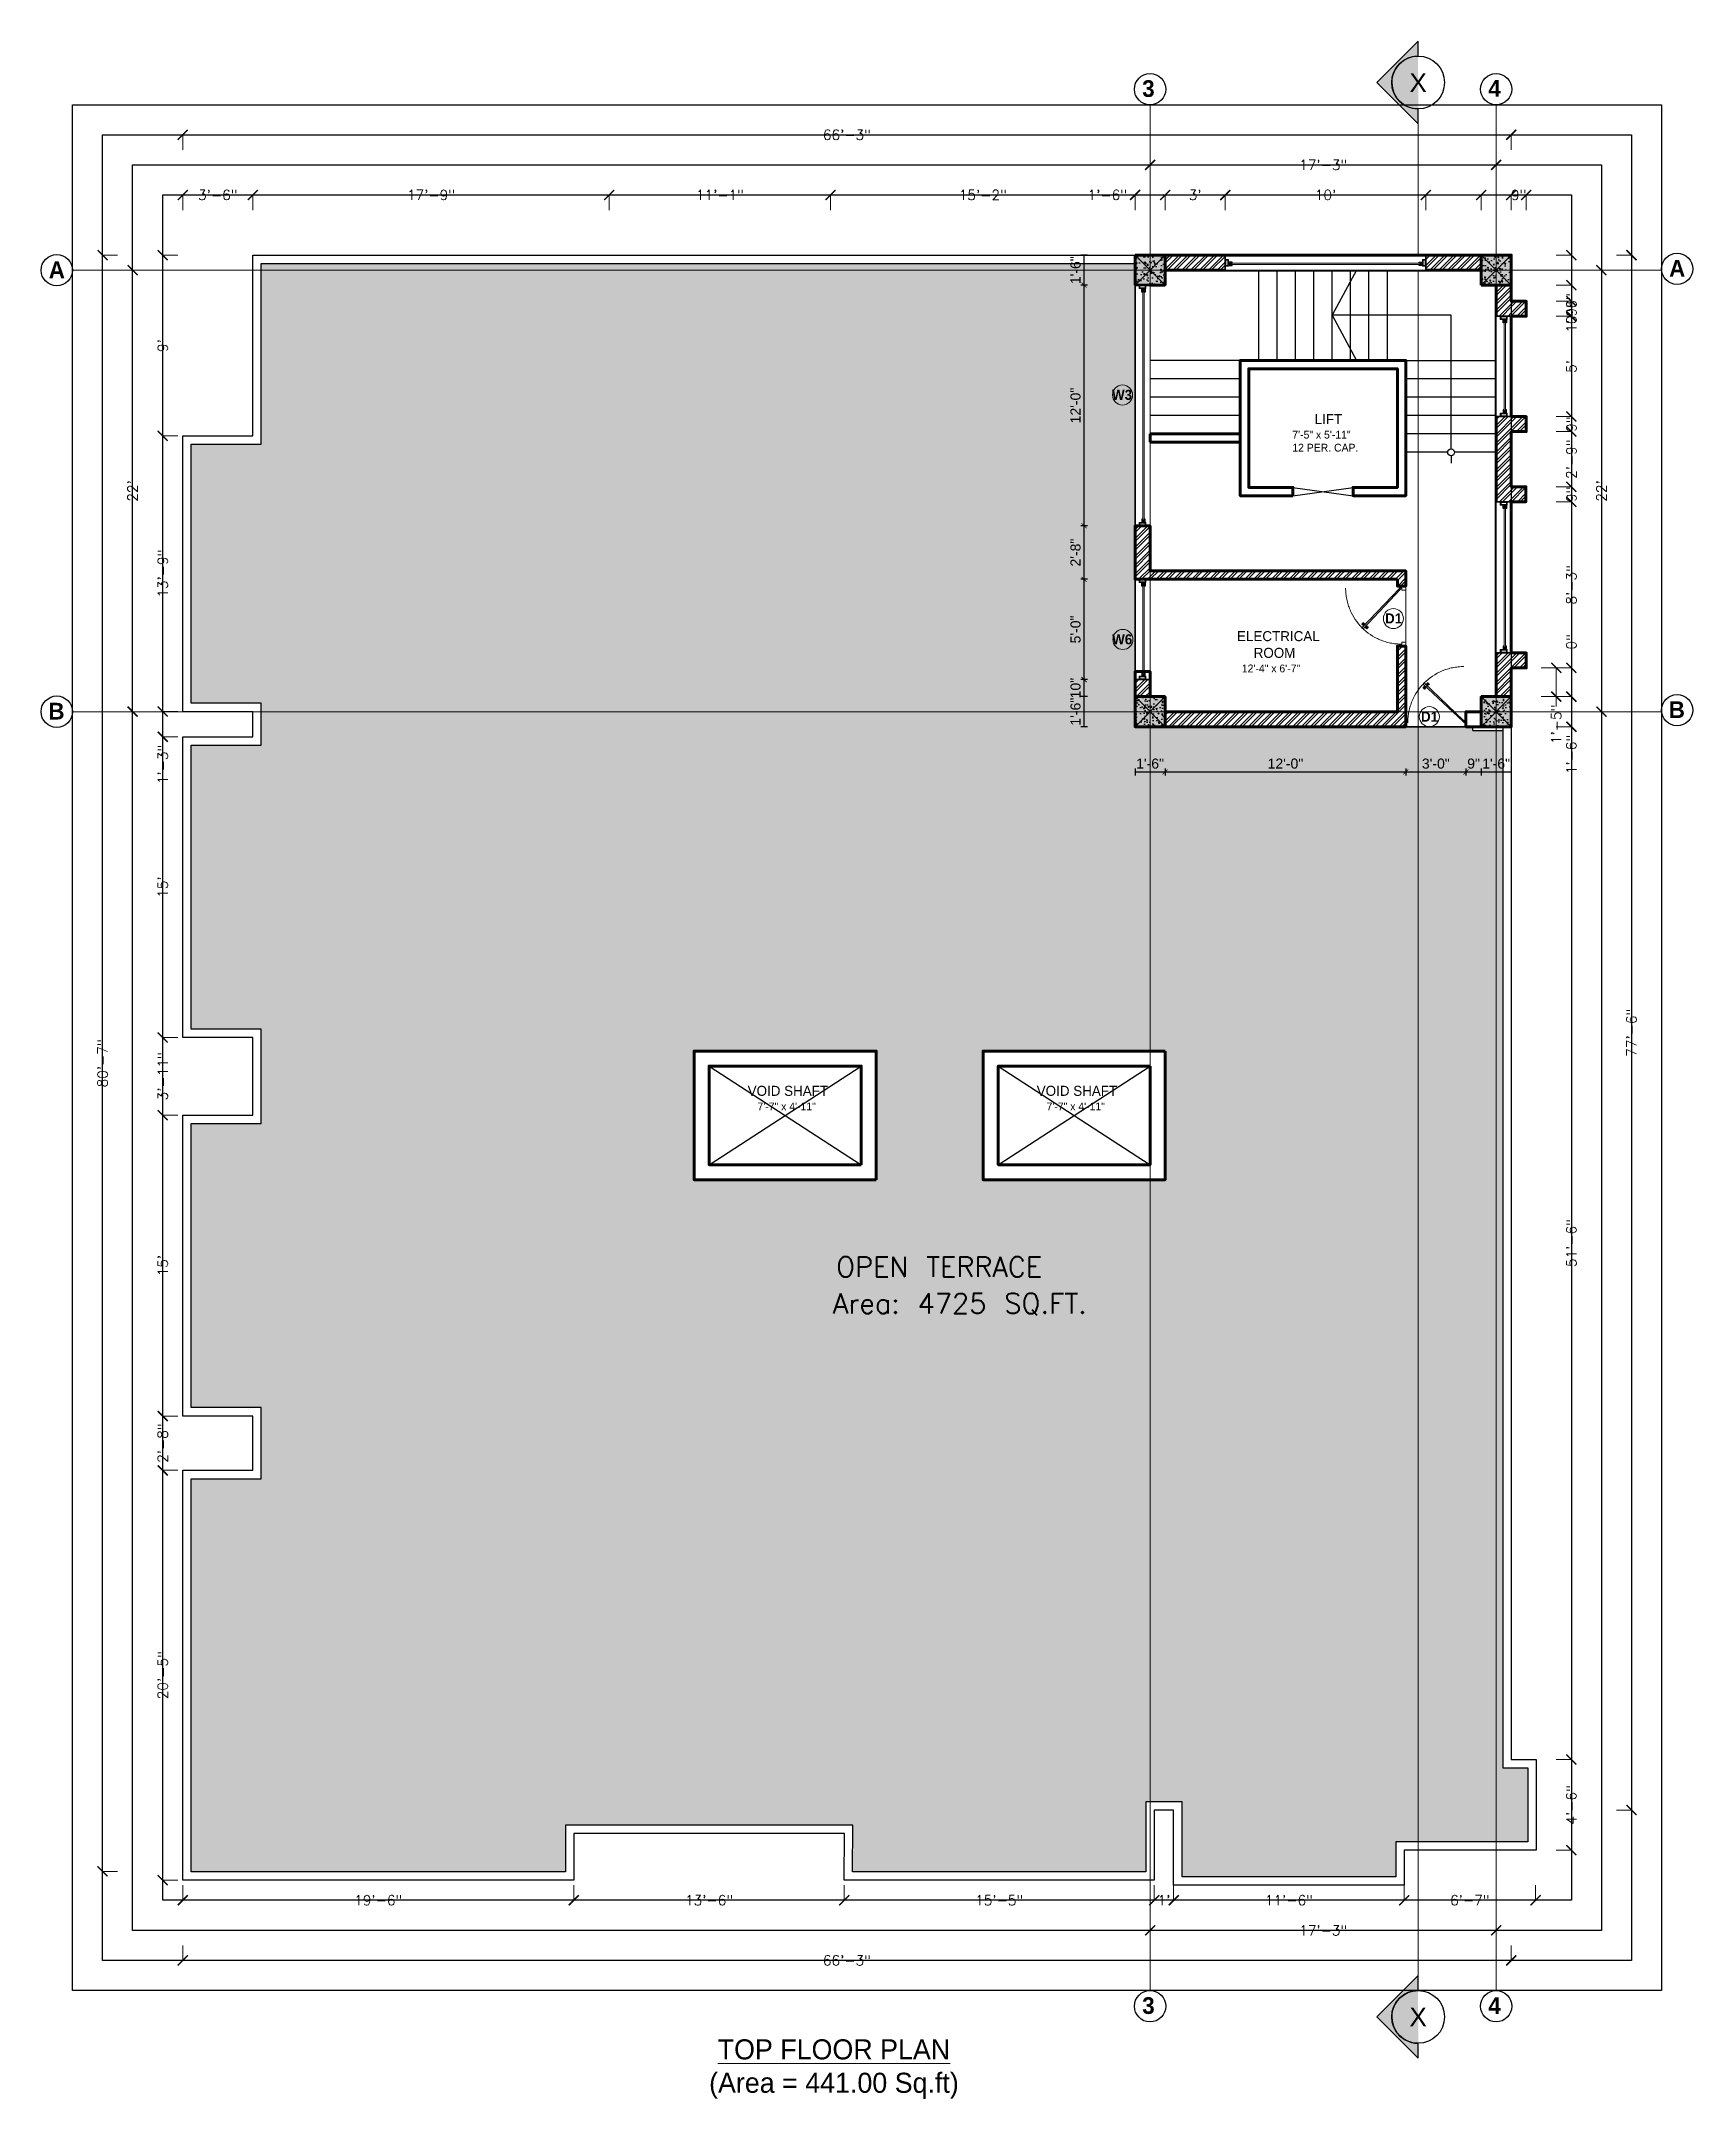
# Model space of a CAD drawing. Header units: feet. Extents: x 109753 to 150441, y 47761 to 75080.
# Drawn here: x 127404 to 128393, y 48806 to 50037 of the extents above; entities that cross this region are included whole.
import ezdxf

# ---------------------------------------------------------------- set-up
doc = ezdxf.new("R2010")
doc.units = ezdxf.units.FT
doc.header["$LTSCALE"] = 50
doc.header["$MEASUREMENT"] = 0
doc.header["$PDMODE"] = 3
doc.header["$PDSIZE"] = -10
for name, pattern in [('( Hidden )', [0.375, 0.25, -0.125]), ('ACAD_ISO04W100', [30, 24, -3, 0, -3]), ('CENTER', [2, 1.25, -0.25, 0.25, -0.25]), ('DASHED', [0.75, 0.5, -0.25])]:
    doc.linetypes.add(name, pattern=pattern)
doc.layers.add('A-ANNO-MASK', color=7, linetype='Continuous', lineweight=13, true_color=0xffffff)
for name, color, linetype, lineweight in [('CENTRELINE', 146, 'CENTER', 18), ('COLUMN', 16, 'Continuous', 40), ('DIMENSION', 5, 'Continuous', 15), ('DOORS', 7, 'Continuous', 15), ('STAIRCASE', 210, 'Continuous', 25), ('TEXT', 181, 'Continuous', 13), ('WALL', 1, 'Continuous', 60), ('WINDOW', 197, 'Continuous', 25)]:
    doc.layers.add(name, color=color, linetype=linetype, lineweight=lineweight)
doc.layers.add('HACTH', color=251, linetype='Continuous')
doc.styles.add('GL_Imperial', font='GOTHIC.TTF', dxfattribs={"height": 8})
doc.styles.add('MtXpl_Stylus_BT', font='')
doc.styles.add('SANS', font='sanss___.ttf', dxfattribs={"height": 11.811024})
doc.styles.get("Standard").update_dxf_attribs({"font": 'txt.shx', "height": 6})
doc.styles.add('TIMES', font='arial.ttf')
doc.styles.get('MtXpl_Stylus_BT').set_extended_font_data('Stylus BT', bold=True)
doc.dimstyles.new("1-8'", dxfattribs={"dimtxt": 6, "dimasz": 3, "dimexe": 2, "dimexo": 1, "dimgap": 2, "dimtad": 1, "dimdec": 0, "dimzin": 3, "dimdsep": 46, "dimlunit": 4, "dimtxsty": 'TIMES', "dimblk": 'ARCHTICK', "dimcen": 8, "dimdle": 2, "dimclrt": 7, "dimadec": 0, "dimazin": 0, "dimtfac": 1, "dimtdec": 0, "dimtix": 1, "dimtmove": 0, "dimatfit": 3, "dimfxl": 2, "dimfxlon": 1, "dimarcsym": 0})

msp = doc.modelspace()

# ---------------------------------------------------------------- texts
at = {"style": 'MtXpl_Stylus_BT'}
for s, p in [('3', (128063.1, 50003.9)), ('4', (128270.2, 50004)), ('A', (127408.7, 49895.4)), ('A', (128378.4, 49896.3)), ('B', (127408.5, 49631.3)), ('B', (128378.2, 49632.2)), ('3', (128063.1, 48856.7)), ('4', (128270.2, 48856.7))]:
    msp.add_text(s, height=10, rotation=360, dxfattribs=at).set_placement(p)
at = {"style": 'SANS'}
for p in [(128223, 50006.8), (128223, 48849.3)]:
    msp.add_text('X', height=11.2, dxfattribs=at).set_placement(p)
at = {"layer": 'DIMENSION', "char_height": 6, "attachment_point": 5}
for s, insert in [('\\A1;66\'-3"', (127886.4, 49981.2)), ('\\A1;17\'-3"', (128171.4, 49963.2)), ('\\A1;3\'-6"', (127509.9, 49945.2)), ('\\A1;17\'-9"', (127637.5, 49945.2)), ('\\A1;11\'-1"', (127810.4, 49945.2)), ('\\A1;15\'-2"', (127967.7, 49945.2)), ('\\A1;1\'-6"', (128042.2, 49945.2)), ("\\A1;3'", (128094.8, 49945.2)), ("\\A1;10'", (128172.8, 49945.2)), ('\\A1;9"', (128288.4, 49945.2)), ('\\A1;19\'-6"', (127605.9, 48924.7)), ('\\A1;13\'-6"', (127803.9, 48924.7)), ('\\A1;15\'-5"', (127977.5, 48924.7)), ("\\A1;1'", (128076.1, 48924.7)), ('\\A1;11\'-6"', (128150.9, 48924.7)), ('\\A1;6\'-7"', (128259.2, 48924.7)), ('\\A1;17\'-3"', (128171.4, 48906.7)), ('\\A1;66\'-3"', (127886.4, 48888.7))]:
    msp.add_mtext(s, dxfattribs=dict(at, insert=insert))
at = {"layer": 'DIMENSION', "char_height": 6, "attachment_point": 5, "rotation": 90}
for s, insert in [('\\A1;1\'-6"', (128319.9, 49874.6)), ('\\A1;9"', (128319.9, 49877.1)), ('\\A1;10"', (128319.9, 49870)), ("\\A1;9'", (127476.9, 49855.1)), ("\\A1;5'", (128319.9, 49842.6)), ('\\A1;9"', (128319.9, 49808.1)), ('\\A1;2\'-9"', (128319.9, 49787.1)), ("\\A1;22'", (127458.9, 49768.1)), ("\\A1;22'", (128337.9, 49768.1)), ('\\A1;9"', (128319.9, 49766.1)), ('\\A1;13\'-9"', (127476.9, 49718.6)), ('\\A1;8\'-3"', (128319.9, 49711.9)), ('\\A1;0"', (128319.9, 49677.8)), ('\\A1;1\'-5"', (128310.9, 49628.4)), ('\\A1;1\'-3"', (127476.9, 49604.4)), ('\\A1;1\'-6"', (128319.9, 49610.4)), ("\\A1;15'", (127476.9, 49531)), ('\\A1;77\'-6"', (128355.9, 49443.9)), ('\\A1;80\'-7"', (127440.9, 49425.6)), ('\\A1;3\'-11"', (127476.9, 49417.8)), ('\\A1;51\'-6"', (128319.9, 49318)), ("\\A1;15'", (127476.9, 49304.5)), ('\\A1;2\'-8"', (127476.9, 49198.3)), ('\\A1;20\'-5"', (127476.9, 49059.4)), ('\\A1;4\'-6"', (128319.9, 48981.8))]:
    msp.add_mtext(s, dxfattribs=dict(at, insert=insert))
at = {"layer": 'TEXT', "style": 'MtXpl_Stylus_BT'}
for p in [(128208.4, 49688.8), (128229.9, 49630)]:
    msp.add_text('D1', height=6, dxfattribs=at).set_placement(p)
at = {"layer": 'TEXT'}
for s, p in [('OPEN TERRACE', (127879.9, 49297.8)), ('Area: 4725 SQ.FT.', (127877.9, 49275.9))]:
    msp.add_text(s, height=12, rotation=360, dxfattribs=at).set_placement(p)
at = {"layer": 'TEXT', "style": 'GL_Imperial'}
for s, insert, char_height, width, attachment_point in [('\\pi13.38359;{\\H0.75x;LIFT\\P\\pi0;\\H0.77778x;7\'-5" x 5\'-11"\\P12 PER. CAP.}', (128152.9, 49814.1), 8, 39.257, 1), ('\\pi-2.87737;{\\H0.75x;ELECTRICAL \\P\\pi7.09339;ROOM\\P\\pi0;\\H0.77778x;12\'-4" x 6\'-7"}', (128122.7, 49684.2), 8, 40.243, 1), ('\\pi1.25346;{\\H0.75x;VOID SHAFT\\P\\pi7.1469;\\H0.77778x;7\'-7" x 4\'-11"}', (127825.7, 49412.1), 8, 49.295, 1), ('\\pi1.25346;{\\H0.75x;VOID SHAFT\\P\\pi7.1469;\\H0.77778x;7\'-7" x 4\'-11"}', (127998.7, 49412.1), 8, 49.295, 1), ('{\\L\\C256;\\c0;TOP FLOOR PLAN\\P\\l(Area = 441.00 Sq.ft)}', (127878.6, 48841.5), 12, 610.367, 2)]:
    msp.add_mtext(s, dxfattribs=dict(at, insert=insert, char_height=char_height, width=width, attachment_point=attachment_point))

# ---------------------------------------------------------------- blocks, each defined once
blk = doc.blocks.new('WIN 4 FRAME')
at = {"true_color": 0x939598}
h = blk.add_hatch(color=252, dxfattribs=at)
h.dxf.hatch_style = 1
h.paths.add_polyline_path([(0, 4), (0, 0), (2, 0), (2, 2), (2, 2), (2, 4)])
h.paths.add_polyline_path([(1.6, 0.4), (0.4, 0.4), (0.4, 3.6), (1.6, 3.6)], flags=16)
at = {"lineweight": 18}
for points in [[(2, 0), (2, 4), (0, 4), (0, 0)], [(0.4, 3.6), (0.4, 0.4), (1.6, 0.4), (1.6, 3.6)]]:
    blk.add_lwpolyline(points, close=True, dxfattribs=at)
blk = doc.blocks.new('WIN IN FRAME 2')
at = {"true_color": 0x939598}
h = blk.add_hatch(color=252, dxfattribs=at)
h.dxf.hatch_style = 1
h.paths.add_polyline_path([(0, 2), (0, 0), (2, 0), (2, 0.6), (1.2, 0.6), (1.2, 1.4), (2, 1.4), (2, 2)])
blk.add_lwpolyline([(1.2, 1.4), (2, 1.4), (2, 2), (0, 2), (0, 0), (2, 0), (2, 0.6), (1.2, 0.6)], close=True)
blk = doc.blocks.new('_ArchTick')
at = {"color": 0, "linetype": 'ByBlock', "const_width": 0.15}
blk.add_lwpolyline([(-0.5, -0.5), (0.5, 0.5)], dxfattribs=at)
blk = doc.blocks.new('A$Cb5c74cea')
at = {"true_color": 0xffffff, "transparency": 33554687}
h = blk.add_hatch(color=7, dxfattribs=at)
h.dxf.hatch_style = 1
h.paths.add_polyline_path([(-9, -9), (9, -9), (9, 9), (-9, 9)])
at = {"layer": 'HACTH', "transparency": 33554623}
h = blk.add_hatch(dxfattribs=at)
h.set_pattern_fill('AR-CONC', color=256)
h.set_pattern_definition([(50, (-126497.0296, -50480.552), (7.17260183, -0.62752135), [0.75, -8.25]), (355, (-126497.03, -50480.552), (-1.38751334, 7.52192134), [0.6, -6.6]), (100.4514445, (-126496.432, -50480.604), (5.78508847, 6.8943999), [0.63740192, -7.01142112]), (46.1842, (-126497.03, -50478.552), (10.6724133, -1.6551928), [1.125, -12.375]), (96.6356355, (-126496.14, -50478.69), (9.34661946, 9.741186), [0.9561034, -10.5171376]), (351.184164, (-126497.03, -50478.552), (9.34661945, 9.741186), [0.9, -9.9]), (21, (-126496.0296, -50479.052), (5.96907052, -4.0261889), [0.75, -8.25]), (326, (-126496.03, -50479.052), (2.4331533, 7.25150045), [0.6, -6.6]), (71.451445, (-126495.532, -50479.387), (8.40222377, 3.22531153), [0.6374019, -7.01142112]), (37.5, (-126497.0296, -50480.5518), (0.121598553, 3.32893854), [0, -6.52, 0, -6.7, 0, -6.625]), (7.5, (-126497.0296, -50480.5518), (2.63069537, 3.94411712), [0, -3.82, 0, -6.37, 0, -2.525]), (327.5, (-126499.2596, -50480.5518), (5.33822436, -0.225548717), [0, -2.5, 0, -7.8, 0, -10.35]), (317.5, (-126500.2596, -50480.5518), (5.8318617, 1.00104982), [0, -3.25, 0, -5.18, 0, -7.35])])
h.paths.add_polyline_path([(-9, -9), (9, -9), (9, 9), (-9, 9)])
at = {"layer": 'COLUMN'}
blk.add_lwpolyline([(-9, -9), (9, -9), (9, 9), (-9, 9)], close=True, dxfattribs=at)
at = {"layer": 'Defpoints', "color": 18, "true_color": 0x000000}
for p, q in [((-9, -9), (9, 9)), ((-9, 9), (9, -9))]:
    blk.add_line(p, q, dxfattribs=at)
blk = doc.blocks.new('*D1388')
at = {"layer": 'Defpoints', "color": 0, "transparency": 16777216}
for p in [(128028.3, 49645), (128058.8, 49645), (128058.8, 49627)]:
    blk.add_point(p, dxfattribs=at)
at = {"layer": 'DIMENSION', "color": 0, "lineweight": -2, "transparency": 16777216}
for p, q in [((128030.3, 49645), (128026.3, 49645)), ((128028.3, 49627), (128028.3, 49645)), ((128030.3, 49627), (128026.3, 49627))]:
    blk.add_line(p, q, dxfattribs=at)
at = {"layer": 'DIMENSION', "color": 7, "transparency": 16777216, "insert": (128023.2, 49636), "char_height": 6, "attachment_point": 5, "rotation": 90, "style": 'TIMES'}
blk.add_mtext('1\'-6"', dxfattribs=at)
blk = doc.blocks.new('*D1389')
at = {"layer": 'Defpoints', "color": 0, "transparency": 16777216}
for p in [(128028.3, 49655.2), (128058.6, 49655.2), (128058.8, 49645)]:
    blk.add_point(p, dxfattribs=at)
at = {"layer": 'DIMENSION', "color": 0, "lineweight": -2, "transparency": 16777216}
for p, q in [((128030.3, 49655.2), (128026.3, 49655.2)), ((128028.3, 49645), (128028.3, 49655.2)), ((128030.3, 49645), (128026.3, 49645))]:
    blk.add_line(p, q, dxfattribs=at)
at = {"layer": 'DIMENSION', "color": 7, "transparency": 16777216, "insert": (128023.2, 49650.1), "char_height": 6, "attachment_point": 5, "rotation": 90, "style": 'TIMES'}
blk.add_mtext('10"', dxfattribs=at)
blk = doc.blocks.new('*D1390')
at = {"layer": 'Defpoints', "color": 0, "transparency": 16777216}
for p in [(128028.3, 49715.2), (128058.8, 49715.2), (128058.6, 49655.2)]:
    blk.add_point(p, dxfattribs=at)
at = {"layer": 'DIMENSION', "color": 0, "lineweight": -2, "transparency": 16777216}
for p, q in [((128030.3, 49715.2), (128026.3, 49715.2)), ((128028.3, 49653.2), (128028.3, 49717.2)), ((128030.3, 49655.2), (128026.3, 49655.2))]:
    blk.add_line(p, q, dxfattribs=at)
at = {"layer": 'DIMENSION', "color": 0, "lineweight": -2, "transparency": 16777216, "xscale": 3, "yscale": 3, "zscale": 3}
for p, rotation in [((128028.3, 49715.2), 90), ((128028.3, 49655.2), 270)]:
    blk.add_blockref('_ArchTick', p, dxfattribs=dict(at, rotation=rotation))
at = {"layer": 'DIMENSION', "color": 7, "transparency": 16777216, "insert": (128023.2, 49685.2), "char_height": 6, "attachment_point": 5, "rotation": 90, "style": 'TIMES'}
blk.add_mtext('5\'-0"', dxfattribs=at)
blk = doc.blocks.new('*D1391')
at = {"layer": 'Defpoints', "color": 0, "transparency": 16777216}
for p in [(128028.3, 49747.2), (128058.8, 49747.2), (128058.8, 49715.2)]:
    blk.add_point(p, dxfattribs=at)
at = {"layer": 'DIMENSION', "color": 0, "lineweight": -2, "transparency": 16777216}
for p, q in [((128028.3, 49713.2), (128028.3, 49749.2)), ((128030.3, 49747.2), (128026.3, 49747.2)), ((128030.3, 49715.2), (128026.3, 49715.2))]:
    blk.add_line(p, q, dxfattribs=at)
at = {"layer": 'DIMENSION', "color": 0, "lineweight": -2, "transparency": 16777216, "xscale": 3, "yscale": 3, "zscale": 3}
for p, rotation in [((128028.3, 49747.2), 90), ((128028.3, 49715.2), 270)]:
    blk.add_blockref('_ArchTick', p, dxfattribs=dict(at, rotation=rotation))
at = {"layer": 'DIMENSION', "color": 7, "transparency": 16777216, "insert": (128023.2, 49731.2), "char_height": 6, "attachment_point": 5, "rotation": 90, "style": 'TIMES'}
blk.add_mtext('2\'-8"', dxfattribs=at)
blk = doc.blocks.new('*D1392')
at = {"layer": 'Defpoints', "color": 0, "transparency": 16777216}
for p in [(128028.3, 49891.2), (128058.8, 49891.2), (128058.8, 49747.2)]:
    blk.add_point(p, dxfattribs=at)
at = {"layer": 'DIMENSION', "color": 0, "lineweight": -2, "transparency": 16777216}
for p, q in [((128030.3, 49891.2), (128026.3, 49891.2)), ((128028.3, 49745.2), (128028.3, 49893.2)), ((128030.3, 49747.2), (128026.3, 49747.2))]:
    blk.add_line(p, q, dxfattribs=at)
at = {"layer": 'DIMENSION', "color": 0, "lineweight": -2, "transparency": 16777216, "xscale": 3, "yscale": 3, "zscale": 3}
for p, rotation in [((128028.3, 49891.2), 90), ((128028.3, 49747.2), 270)]:
    blk.add_blockref('_ArchTick', p, dxfattribs=dict(at, rotation=rotation))
at = {"layer": 'DIMENSION', "color": 7, "transparency": 16777216, "insert": (128023.2, 49819.2), "char_height": 6, "attachment_point": 5, "rotation": 90, "style": 'TIMES'}
blk.add_mtext('12\'-0"', dxfattribs=at)
blk = doc.blocks.new('*D1393')
at = {"layer": 'Defpoints', "color": 0, "transparency": 16777216}
for p in [(128028.3, 49909.2), (128058.8, 49909.2), (128058.8, 49891.2)]:
    blk.add_point(p, dxfattribs=at)
at = {"layer": 'DIMENSION', "color": 0, "lineweight": -2, "transparency": 16777216}
for p, q in [((128030.3, 49909.2), (128026.3, 49909.2)), ((128028.3, 49891.2), (128028.3, 49909.2)), ((128030.3, 49891.2), (128026.3, 49891.2))]:
    blk.add_line(p, q, dxfattribs=at)
at = {"layer": 'DIMENSION', "color": 7, "transparency": 16777216, "insert": (128023.2, 49900.2), "char_height": 6, "attachment_point": 5, "rotation": 90, "style": 'TIMES'}
blk.add_mtext('1\'-6"', dxfattribs=at)
blk = doc.blocks.new('*D1394')
at = {"layer": 'Defpoints', "color": 0, "transparency": 16777216}
for p in [(128058.8, 49627), (128076.8, 49627), (128076.8, 49599.9)]:
    blk.add_point(p, dxfattribs=at)
at = {"layer": 'DIMENSION', "color": 0, "lineweight": -2, "transparency": 16777216}
for p, q in [((128058.8, 49601.9), (128058.8, 49597.9)), ((128076.8, 49601.9), (128076.8, 49597.9)), ((128058.8, 49599.9), (128076.8, 49599.9))]:
    blk.add_line(p, q, dxfattribs=at)
at = {"layer": 'DIMENSION', "color": 7, "transparency": 16777216, "insert": (128067.8, 49604.9), "char_height": 6, "attachment_point": 5, "style": 'TIMES'}
blk.add_mtext('1\'-6"', dxfattribs=at)
blk = doc.blocks.new('*D1395')
at = {"layer": 'Defpoints', "color": 0, "transparency": 16777216}
for p in [(128076.8, 49627), (128220.8, 49627), (128220.8, 49599.9)]:
    blk.add_point(p, dxfattribs=at)
at = {"layer": 'DIMENSION', "color": 0, "lineweight": -2, "transparency": 16777216}
for p, q in [((128076.8, 49601.9), (128076.8, 49597.9)), ((128220.8, 49601.9), (128220.8, 49597.9)), ((128074.8, 49599.9), (128222.8, 49599.9))]:
    blk.add_line(p, q, dxfattribs=at)
at = {"layer": 'DIMENSION', "color": 0, "lineweight": -2, "transparency": 16777216, "xscale": 3, "yscale": 3, "zscale": 3, "rotation": 180}
blk.add_blockref('_ArchTick', (128076.8, 49599.9), dxfattribs=at)
at = {"layer": 'DIMENSION', "color": 0, "lineweight": -2, "transparency": 16777216, "xscale": 3, "yscale": 3, "zscale": 3}
blk.add_blockref('_ArchTick', (128220.8, 49599.9), dxfattribs=at)
at = {"layer": 'DIMENSION', "color": 7, "transparency": 16777216, "insert": (128148.8, 49604.9), "char_height": 6, "attachment_point": 5, "style": 'TIMES'}
blk.add_mtext('12\'-0"', dxfattribs=at)
blk = doc.blocks.new('*D1396')
at = {"layer": 'Defpoints', "color": 0, "transparency": 16777216}
for p in [(128220.8, 49627), (128256.8, 49627), (128256.8, 49599.9)]:
    blk.add_point(p, dxfattribs=at)
at = {"layer": 'DIMENSION', "color": 0, "lineweight": -2, "transparency": 16777216}
for p, q in [((128220.8, 49601.9), (128220.8, 49597.9)), ((128256.8, 49601.9), (128256.8, 49597.9)), ((128218.8, 49599.9), (128258.8, 49599.9))]:
    blk.add_line(p, q, dxfattribs=at)
at = {"layer": 'DIMENSION', "color": 0, "lineweight": -2, "transparency": 16777216, "xscale": 3, "yscale": 3, "zscale": 3, "rotation": 180}
blk.add_blockref('_ArchTick', (128220.8, 49599.9), dxfattribs=at)
at = {"layer": 'DIMENSION', "color": 0, "lineweight": -2, "transparency": 16777216, "xscale": 3, "yscale": 3, "zscale": 3}
blk.add_blockref('_ArchTick', (128256.8, 49599.9), dxfattribs=at)
at = {"layer": 'DIMENSION', "color": 7, "transparency": 16777216, "insert": (128238.8, 49604.9), "char_height": 6, "attachment_point": 5, "style": 'TIMES'}
blk.add_mtext('3\'-0"', dxfattribs=at)
blk = doc.blocks.new('*D1397')
at = {"layer": 'Defpoints', "color": 0, "transparency": 16777216}
for p in [(128256.8, 49627), (128265.9, 49627), (128265.9, 49599.9)]:
    blk.add_point(p, dxfattribs=at)
at = {"layer": 'DIMENSION', "color": 0, "lineweight": -2, "transparency": 16777216}
for p, q in [((128256.8, 49601.9), (128256.8, 49597.9)), ((128265.9, 49601.9), (128265.9, 49597.9)), ((128256.8, 49599.9), (128265.9, 49599.9))]:
    blk.add_line(p, q, dxfattribs=at)
at = {"layer": 'DIMENSION', "color": 7, "transparency": 16777216, "insert": (128261.4, 49604.9), "char_height": 6, "attachment_point": 5, "style": 'TIMES'}
blk.add_mtext('9"', dxfattribs=at)
blk = doc.blocks.new('*D1398')
at = {"layer": 'Defpoints', "color": 0, "transparency": 16777216}
for p in [(128265.9, 49627), (128283.9, 49627), (128283.9, 49599.9)]:
    blk.add_point(p, dxfattribs=at)
at = {"layer": 'DIMENSION', "color": 0, "lineweight": -2, "transparency": 16777216}
for p, q in [((128265.9, 49601.9), (128265.9, 49597.9)), ((128283.9, 49601.9), (128283.9, 49597.9)), ((128265.9, 49599.9), (128283.9, 49599.9))]:
    blk.add_line(p, q, dxfattribs=at)
at = {"layer": 'DIMENSION', "color": 7, "transparency": 16777216, "insert": (128274.9, 49604.9), "char_height": 6, "attachment_point": 5, "style": 'TIMES'}
blk.add_mtext('1\'-6"', dxfattribs=at)

# ---------------------------------------------------------------- dimensions: what is measured, and where the dimension line sits
at = {"layer": 'DIMENSION'}
for p2, distance, picture, middle in [((128058.8, 49645), 30.5, '*D1388', (128023.2, 49636)), ((128076.8, 49627), -27.2, '*D1394', (128067.8, 49604.9))]:
    dim = msp.add_aligned_dim(p1=(128058.8, 49627), p2=p2, distance=distance, dimstyle="1-8'", dxfattribs=at)
    dim.commit()
    dim.dimension.update_dxf_attribs({"geometry": picture, "text_midpoint": middle})
for base, p1, p2, picture, middle in [((128220.8, 49599.9), (128076.8, 49627), (128220.8, 49627), '*D1395', (128148.8, 49604.9)), ((128256.8, 49599.9), (128220.8, 49627), (128256.8, 49627), '*D1396', (128238.8, 49604.9)), ((128265.9, 49599.9), (128256.8, 49627), (128265.9, 49627), '*D1397', (128261.4, 49604.9)), ((128283.9, 49599.9), (128265.9, 49627), (128283.9, 49627), '*D1398', (128274.9, 49604.9))]:
    dim = msp.add_linear_dim(base=base, p1=p1, p2=p2, angle=180, dimstyle="1-8'", override={"dimtmove": 1}, dxfattribs=at)
    dim.commit()
    dim.dimension.update_dxf_attribs({"geometry": picture, "text_midpoint": middle})

# ---------------------------------------------------------------- hatches: boundary and pattern name
at = {"true_color": 0xffffff, "transparency": 33554687}
h = msp.add_hatch(color=7, dxfattribs=at)
h.dxf.hatch_style = 1
h.paths.add_polyline_path([(128265.9, 49891.2), (128283.9, 49891.2), (128283.9, 49909.2), (128265.9, 49909.2)])
h = msp.add_hatch(color=7, dxfattribs=at)
h.dxf.hatch_style = 1
h.paths.add_polyline_path([(128058.8, 49627), (128076.8, 49627), (128076.8, 49645), (128058.8, 49645)])
h = msp.add_hatch(color=7, dxfattribs=at)
h.dxf.hatch_style = 1
h.paths.add_polyline_path([(128265.9, 49627), (128283.9, 49627), (128283.9, 49645), (128265.9, 49645)])
at = {"layer": 'A-ANNO-MASK'}
h = msp.add_hatch(color=256, dxfattribs=at)
edge = h.paths.add_edge_path()
edge.add_line((128228.2, 50028.3), (128228.2, 50037.3))
edge.add_line((128228.2, 50037.3), (128203.5, 50012.5))
edge.add_line((128203.5, 50012.5), (128228.3, 49987.7))
edge.add_line((128228.3, 49987.7), (128228.2, 49996.7))
edge.add_ellipse((128228.2, 50012.5), major_axis=(-11.2, 11.1), ratio=1, start_angle=-45, end_angle=135, ccw=False)
h = msp.add_hatch(color=256, dxfattribs=at)
edge = h.paths.add_edge_path()
edge.add_line((128228.2, 48870.7), (128228.2, 48879.7))
edge.add_line((128228.2, 48879.7), (128203.5, 48854.9))
edge.add_line((128203.5, 48854.9), (128228.3, 48830.2))
edge.add_line((128228.3, 48830.2), (128228.2, 48839.2))
edge.add_ellipse((128228.2, 48854.9), major_axis=(-11.2, 11.1), ratio=1, start_angle=-45, end_angle=135, ccw=False)
at = {"layer": 'HACTH'}
h = msp.add_hatch(dxfattribs=at)
h.set_pattern_fill('ANSI32', color=256, scale=10)
h.paths.add_polyline_path([(128283.9, 49803.6), (128292.9, 49803.6), (128292.9, 49812.6), (128283.9, 49812.6), (128283.9, 49872.6), (128292.9, 49872.6), (128292.9, 49881.6), (128283.9, 49881.6), (128283.9, 49891.2), (128274.9, 49891.2), (128274.9, 49645), (128283.9, 49645), (128283.9, 49662.2), (128292.9, 49662.2), (128292.9, 49671.2), (128283.9, 49671.2), (128283.9, 49761.6), (128292.7, 49761.6), (128292.7, 49770.6), (128283.9, 49770.6)])
h.paths.add_polyline_path([(128265.9, 49909.2), (128076.8, 49909.2), (128076.8, 49900.2), (128265.9, 49900.2)])
h.paths.add_polyline_path([(128220.8, 49720.2), (128067.8, 49720.2), (128067.8, 49747.2), (128058.8, 49747.2), (128058.8, 49715.2), (128215.8, 49715.2), (128215.8, 49711.2), (128220.8, 49711.2)])
h.paths.add_polyline_path([(128220.8, 49675.2), (128215.8, 49675.2), (128215.8, 49636), (128076.8, 49636), (128076.8, 49627), (128220.8, 49627)])
h.paths.add_polyline_path([(128067.8, 49660), (128058.8, 49660), (128058.8, 49645), (128067.8, 49645)])

# ---------------------------------------------------------------- linework, layer by layer
for p, q in [((128228.2, 50037.3), (128203.5, 50012.5)), ((128228.2, 50028.3), (128228.2, 50037.3)), ((128228.3, 49987.7), (128203.5, 50012.5)), ((128203.5, 50012.5), (128228.3, 49987.7)), ((128228.3, 49987.7), (128228.2, 49996.7)), ((128176.8, 49873.2), (128191.3, 49846.2)), ((128247.9, 49873.2), (128176.8, 49873.2)), ((128247.9, 49793.2), (128247.9, 49873.2)), ((128247.9, 49789.2), (128247.9, 49784.7)), ((128058.8, 49627), (128278.9, 49627)), ((128228.2, 48879.7), (128203.5, 48854.9)), ((128228.2, 48870.7), (128228.2, 48879.7)), ((128228.3, 48830.2), (128203.5, 48854.9)), ((128203.5, 48854.9), (128228.3, 48830.2)), ((128228.3, 48830.2), (128228.2, 48839.2))]:
    msp.add_line(p, q)
at = {"color": 9, "linetype": '( Hidden )', "lineweight": 0, "ltscale": 5, "true_color": 0xc7c8ca}
msp.add_line((128220.8, 49711.2), (128220.8, 49675.2), dxfattribs=at)
at = {"color": 251, "linetype": 'Continuous', "true_color": 0x636466, "transparency": 33554687}
for q in [(128260.9, 49627), (128278.9, 49624.8)]:
    msp.add_line((128260.9, 49624.8), q, dxfattribs=at)
at = {"linetype": 'DASHED', "ltscale": 5}
for p, q in [((127803.9, 49364.9), (127894.9, 49423.9)), ((127803.9, 49423.9), (127894.9, 49364.9)), ((127976.9, 49364.9), (128067.8, 49423.9)), ((127976.9, 49423.9), (128067.8, 49364.9))]:
    msp.add_line(p, q, dxfattribs=at)
for centre, radius in [((128228.2, 50012.5), 15.8), ((128067.8, 50008.5), 9.38), ((128274.9, 50008.5), 9.38), ((127413.5, 49900.2), 9.38), ((128383.2, 49901), 9.38), ((128247.9, 49791.2), 2), ((127413.5, 49636), 9.38), ((128383.2, 49636.9), 9.38), ((128067.8, 48861.3), 9.38), ((128228.2, 48854.9), 15.8), ((128274.9, 48861.3), 9.38)]:
    msp.add_circle(centre, radius)
at = {"color": 9, "linetype": '( Hidden )', "lineweight": 0, "ltscale": 5, "true_color": 0xc7c8ca}
for centre, start, end in [((128218.4, 49710), 180, 270), ((128255.6, 49629.4), 90, 180)]:
    msp.add_arc(centre, 33.6, start, end, dxfattribs=at)
for centre in [(128228.2, 50012.5), (128228.2, 48854.9)]:
    msp.add_ellipse(centre, major_axis=(11.1, 11.2), ratio=1, start_param=0.785398, end_param=3.926991)
at = {"layer": 'CENTRELINE', "ltscale": 35}
for p, q in [((128228.2, 49996.7), (128228.2, 48870.7)), ((127422.9, 49900.2), (128373.9, 49900.2)), ((127422.9, 49636), (128373.9, 49636))]:
    msp.add_line(p, q, dxfattribs=at)
at = {"layer": 'CENTRELINE', "linetype": 'ACAD_ISO04W100', "ltscale": 3}
msp.add_line((128274.9, 48870.7), (128274.9, 49999.2), dxfattribs=at)
at = {"layer": 'COLUMN'}
for points in [[(128265.9, 49891.2), (128283.9, 49891.2), (128283.9, 49909.2), (128265.9, 49909.2)], [(128058.8, 49627), (128076.8, 49627), (128076.8, 49645), (128058.8, 49645)], [(128265.9, 49627), (128283.9, 49627), (128283.9, 49645), (128265.9, 49645)]]:
    msp.add_lwpolyline(points, close=True, dxfattribs=at)
at = {"layer": 'Defpoints'}
for p, q in [((127422.9, 49999.2), (128373.9, 49999.2)), ((127422.9, 48870.7), (127422.9, 49999.2)), ((128373.9, 49999.2), (128373.9, 48870.7)), ((127440.9, 49981.2), (128355.9, 49981.2)), ((127440.9, 48888.7), (127440.9, 49981.2)), ((128355.9, 49981.2), (128355.9, 48888.7)), ((127458.9, 49963.2), (128337.9, 49963.2)), ((127458.9, 48906.7), (127458.9, 49963.2)), ((128337.9, 49963.2), (128337.9, 48906.7)), ((127476.9, 49945.2), (128319.9, 49945.2)), ((127476.9, 48924.7), (127476.9, 49945.2)), ((128319.9, 49945.2), (128319.9, 48924.7)), ((128283.9, 49909.2), (128283.9, 49881.6)), ((128283.9, 49881.6), (128292.9, 49881.6)), ((128292.9, 49881.6), (128292.9, 49872.6)), ((128292.9, 49812.6), (128292.9, 49803.6)), ((128292.9, 49803.6), (128283.9, 49803.6)), ((128283.9, 49803.6), (128283.9, 49770.6)), ((128283.9, 49770.6), (128292.7, 49770.6)), ((128292.7, 49770.6), (128292.7, 49761.6)), ((128292.9, 49662.2), (128283.9, 49662.2)), ((128283.9, 49662.2), (128283.9, 49627)), ((128292.9, 49671.2), (128292.9, 49662.2)), ((128283.9, 49627), (128058.8, 49627)), ((128319.9, 48924.7), (127476.9, 48924.7)), ((128337.9, 48906.7), (127458.9, 48906.7)), ((128355.9, 48888.7), (127440.9, 48888.7)), ((128373.9, 48870.7), (127422.9, 48870.7))]:
    msp.add_line(p, q, dxfattribs=at)
at = {"layer": 'Defpoints', "color": 18, "true_color": 0x000000}
for p, q in [((128265.9, 49891.2), (128283.9, 49909.2)), ((128265.9, 49909.2), (128283.9, 49891.2)), ((128058.8, 49627), (128076.8, 49645)), ((128058.8, 49645), (128076.8, 49627)), ((128265.9, 49627), (128283.9, 49645)), ((128265.9, 49645), (128283.9, 49627))]:
    msp.add_line(p, q, dxfattribs=at)
at = {"layer": 'DIMENSION'}
for p, q in [((127488.9, 49972.2), (127488.9, 49981.2)), ((127488.9, 49981.2), (127871.8, 49981.2)), ((128283.9, 49981.2), (127901, 49981.2)), ((128283.9, 49972.2), (128283.9, 49981.2)), ((128067.8, 49954.2), (128067.8, 49963.2)), ((128067.8, 49963.2), (128157.8, 49963.2)), ((128274.9, 49963.2), (128185, 49963.2)), ((128274.9, 49954.2), (128274.9, 49963.2)), ((127488.9, 49936.2), (127488.9, 49945.2)), ((127488.9, 49945.2), (127498.3, 49945.2)), ((127530.9, 49945.2), (127521.5, 49945.2)), ((127530.9, 49936.2), (127530.9, 49945.2)), ((127530.9, 49945.2), (127623.9, 49945.2)), ((127530.9, 49936.2), (127530.9, 49945.2)), ((127744.1, 49945.2), (127651.1, 49945.2)), ((127744.1, 49936.2), (127744.1, 49945.2)), ((127744.1, 49945.2), (127798.8, 49945.2)), ((127744.1, 49936.2), (127744.1, 49945.2)), ((127876.6, 49945.2), (127821.9, 49945.2)), ((127876.6, 49936.2), (127876.6, 49945.2)), ((127876.6, 49945.2), (127954.1, 49945.2)), ((127876.6, 49936.2), (127876.6, 49945.2)), ((128058.8, 49945.2), (127981.3, 49945.2)), ((128058.8, 49945.2), (128052.8, 49945.2)), ((128058.8, 49936.2), (128058.8, 49945.2)), ((128076.8, 49945.2), (128058.8, 49945.2)), ((128058.8, 49936.2), (128058.8, 49945.2)), ((128076.8, 49936.2), (128076.8, 49945.2)), ((128076.8, 49945.2), (128091.2, 49945.2)), ((128076.8, 49936.2), (128076.8, 49945.2)), ((128112.8, 49945.2), (128098.4, 49945.2)), ((128112.8, 49936.2), (128112.8, 49945.2)), ((128112.8, 49945.2), (128167.7, 49945.2)), ((128112.8, 49936.2), (128112.8, 49945.2)), ((128232.8, 49945.2), (128177.9, 49945.2)), ((128232.8, 49936.2), (128232.8, 49945.2)), ((128232.8, 49945.2), (128237.8, 49945.2)), ((128232.8, 49936.2), (128232.8, 49945.2)), ((128265.9, 49945.2), (128259.9, 49945.2)), ((128265.9, 49945.2), (128261, 49945.2)), ((128265.9, 49936.2), (128265.9, 49945.2)), ((128283.9, 49945.2), (128265.9, 49945.2)), ((128265.9, 49936.2), (128265.9, 49945.2)), ((128283.9, 49936.2), (128283.9, 49945.2)), ((128283.9, 49945.2), (128284.3, 49945.2)), ((128283.9, 49936.2), (128283.9, 49945.2)), ((128292.9, 49945.2), (128292.5, 49945.2)), ((128292.9, 49936.2), (128292.9, 49945.2)), ((127449.9, 49909.2), (127440.9, 49909.2)), ((127440.9, 49909.2), (127440.9, 49439.7)), ((127485.9, 49909.2), (127476.9, 49909.2)), ((127476.9, 49909.2), (127476.9, 49858.7)), ((128310.9, 49909.2), (128319.9, 49909.2)), ((128319.9, 49909.2), (128319.9, 49891.2)), ((128346.9, 49909.2), (128355.9, 49909.2)), ((128355.9, 49909.2), (128355.9, 49458.5)), ((127467.9, 49900.2), (127458.9, 49900.2)), ((127458.9, 49900.2), (127458.9, 49774.7)), ((128328.9, 49900.2), (128337.9, 49900.2)), ((128337.9, 49900.2), (128337.9, 49774.7)), ((128310.9, 49891.2), (128319.9, 49891.2)), ((128310.9, 49891.2), (128319.9, 49891.2)), ((128319.9, 49891.2), (128319.9, 49885.2)), ((128319.9, 49891.2), (128319.9, 49881.6)), ((128310.9, 49881.6), (128319.9, 49881.6)), ((128310.9, 49881.6), (128319.9, 49881.6)), ((128310.9, 49872.6), (128319.9, 49872.6)), ((128310.9, 49872.6), (128319.9, 49872.6)), ((128319.9, 49881.6), (128319.9, 49875.6)), ((128319.9, 49881.6), (128319.9, 49881.2)), ((128319.9, 49872.6), (128319.9, 49873)), ((128319.9, 49872.6), (128319.9, 49846.2)), ((127476.9, 49801.1), (127476.9, 49851.5)), ((128319.9, 49812.6), (128319.9, 49839)), ((128310.9, 49812.6), (128319.9, 49812.6)), ((128310.9, 49812.6), (128319.9, 49812.6)), ((128319.9, 49812.6), (128319.9, 49812.2)), ((127485.9, 49801.1), (127476.9, 49801.1)), ((127485.9, 49801.1), (127476.9, 49801.1)), ((127476.9, 49801.1), (127476.9, 49732.2)), ((128310.9, 49803.6), (128319.9, 49803.6)), ((128310.9, 49803.6), (128319.9, 49803.6)), ((128319.9, 49803.6), (128319.9, 49804)), ((128319.9, 49803.6), (128319.9, 49798.7)), ((128319.9, 49770.6), (128319.9, 49775.5)), ((127458.9, 49636), (127458.9, 49761.5)), ((128310.9, 49770.6), (128319.9, 49770.6)), ((128310.9, 49770.6), (128319.9, 49770.6)), ((128310.9, 49761.6), (128319.9, 49761.6)), ((128310.9, 49761.6), (128319.9, 49761.6)), ((128319.9, 49770.6), (128319.9, 49770.2)), ((128319.9, 49761.6), (128319.9, 49762)), ((128319.9, 49761.6), (128319.9, 49723.5)), ((128337.9, 49636), (128337.9, 49761.5)), ((127476.9, 49636.1), (127476.9, 49705)), ((128319.9, 49662.2), (128319.9, 49700.3)), ((128319.9, 49662.2), (128319.9, 49674.2)), ((128301.9, 49662.2), (128310.9, 49662.2)), ((128310.9, 49662.2), (128319.9, 49662.2)), ((128310.9, 49662.2), (128319.9, 49662.2)), ((128310.9, 49662.2), (128319.9, 49662.2)), ((128310.9, 49662.2), (128310.9, 49645)), ((128319.9, 49662.2), (128319.9, 49656.2)), ((128301.9, 49645), (128310.9, 49645)), ((128310.9, 49645), (128310.9, 49639)), ((128310.9, 49645), (128319.9, 49645)), ((128319.9, 49645), (128319.9, 49627)), ((127467.9, 49636), (127458.9, 49636)), ((127485.9, 49636.1), (127476.9, 49636.1)), ((127485.9, 49636.1), (127476.9, 49636.1)), ((127476.9, 49636.1), (127476.9, 49621)), ((128310.9, 49627), (128319.9, 49627)), ((128310.9, 49627), (128319.9, 49627)), ((128319.9, 49627), (128319.9, 49621)), ((128319.9, 49627), (128319.9, 49331.6)), ((128328.9, 49636), (128337.9, 49636)), ((127485.9, 49621), (127476.9, 49621)), ((127476.9, 49621), (127476.9, 49615)), ((127485.9, 49621), (127476.9, 49621)), ((127476.9, 49621), (127476.9, 49536.6)), ((127476.9, 49441), (127476.9, 49525.4)), ((127485.9, 49441), (127476.9, 49441)), ((127485.9, 49441), (127476.9, 49441)), ((127476.9, 49441), (127476.9, 49430.4)), ((128355.9, 48978.7), (128355.9, 49429.3)), ((127440.9, 48942), (127440.9, 49411.5)), ((127476.9, 49394.5), (127476.9, 49405.2)), ((127485.9, 49394.5), (127476.9, 49394.5)), ((127485.9, 49394.5), (127476.9, 49394.5)), ((127476.9, 49394.5), (127476.9, 49310.1)), ((127476.9, 49214.5), (127476.9, 49298.9)), ((128319.9, 49009), (128319.9, 49304.4)), ((127485.9, 49214.5), (127476.9, 49214.5)), ((127485.9, 49214.5), (127476.9, 49214.5)), ((127476.9, 49214.5), (127476.9, 49209.8)), ((127476.9, 49182), (127476.9, 49186.7)), ((127485.9, 49182), (127476.9, 49182)), ((127485.9, 49182), (127476.9, 49182)), ((127476.9, 49182), (127476.9, 49073.5)), ((127476.9, 48936.7), (127476.9, 49045.3)), ((128310.9, 49009), (128319.9, 49009)), ((128310.9, 49009), (128319.9, 49009)), ((128319.9, 49009), (128319.9, 48993.4)), ((128346.9, 48978.7), (128355.9, 48978.7)), ((128319.9, 48954.7), (128319.9, 48970.2)), ((128310.9, 48954.7), (128319.9, 48954.7)), ((127449.9, 48942), (127440.9, 48942)), ((127485.9, 48936.7), (127476.9, 48936.7)), ((127488.9, 48933.7), (127488.9, 48924.7)), ((127488.9, 48924.7), (127592.3, 48924.7)), ((127722.9, 48924.7), (127619.5, 48924.7)), ((127722.9, 48933.7), (127722.9, 48924.7)), ((127722.9, 48933.7), (127722.9, 48924.7)), ((127722.9, 48924.7), (127790.3, 48924.7)), ((127884.8, 48924.7), (127817.5, 48924.7)), ((127884.8, 48933.7), (127884.8, 48924.7)), ((127884.8, 48933.7), (127884.8, 48924.7)), ((127884.8, 48924.7), (127964, 48924.7)), ((128070.3, 48924.7), (127991.1, 48924.7)), ((128070.3, 48933.7), (128070.3, 48924.7)), ((128070.3, 48933.7), (128070.3, 48924.7)), ((128070.3, 48924.7), (128073.5, 48924.7)), ((128081.9, 48924.7), (128078.7, 48924.7)), ((128081.9, 48933.7), (128081.9, 48924.7)), ((128081.9, 48933.7), (128081.9, 48924.7)), ((128081.9, 48924.7), (128138.3, 48924.7)), ((128219.9, 48924.7), (128163.5, 48924.7)), ((128219.9, 48933.7), (128219.9, 48924.7)), ((128219.9, 48933.7), (128219.9, 48924.7)), ((128219.9, 48924.7), (128247.6, 48924.7)), ((128298.5, 48924.7), (128270.8, 48924.7)), ((128298.5, 48933.7), (128298.5, 48924.7)), ((128067.8, 48915.7), (128067.8, 48906.7)), ((128274.9, 48915.7), (128274.9, 48906.7)), ((128067.8, 48906.7), (128157.8, 48906.7)), ((128274.9, 48906.7), (128185, 48906.7)), ((127488.9, 48897.7), (127488.9, 48888.7)), ((127488.9, 48888.7), (127871.8, 48888.7)), ((128283.9, 48888.7), (127901, 48888.7)), ((128283.9, 48897.7), (128283.9, 48888.7))]:
    msp.add_line(p, q, dxfattribs=at)
at = {"layer": 'DOORS'}
for p, q in [((128217.2, 49711.2), (128220.8, 49711.2)), ((128217.2, 49710), (128217.2, 49711.2)), ((128220.8, 49708.8), (128220.8, 49711.2)), ((128217.7, 49709.2), (128217.1, 49709.7)), ((128218.4, 49710), (128217.2, 49710)), ((128218, 49710), (128217.2, 49710)), ((128218, 49709.9), (128217.2, 49709.9)), ((128217.7, 49709.2), (128217.2, 49709.8)), ((128217.7, 49709.2), (128217.7, 49709.2)), ((128218, 49709.9), (128218, 49710)), ((128218.4, 49708.8), (128218.4, 49710)), ((128220.8, 49708.8), (128218.4, 49708.8)), ((128218.4, 49676.4), (128217.2, 49676.4)), ((128217.2, 49676.4), (128217.2, 49675.2)), ((128220.8, 49675.2), (128217.2, 49675.2)), ((128220.8, 49677.6), (128218.4, 49677.6)), ((128218.4, 49677.6), (128218.4, 49676.4)), ((128220.8, 49677.6), (128220.8, 49675.2)), ((128220.8, 49627), (128220.8, 49630.6)), ((128222, 49630.6), (128220.8, 49630.6)), ((128222, 49629.4), (128222, 49630.6)), ((128254.8, 49630.2), (128255.4, 49630.8)), ((128254.8, 49630.2), (128254.9, 49630.2)), ((128254.9, 49630.2), (128255.4, 49630.7)), ((128255.6, 49629.9), (128255.6, 49630.7)), ((128255.6, 49629.9), (128255.6, 49630.6)), ((128255.6, 49629.4), (128255.6, 49630.6)), ((128255.6, 49630.6), (128256.8, 49630.6)), ((128255.6, 49629.9), (128255.6, 49629.9)), ((128256.8, 49630.6), (128256.8, 49627))]:
    msp.add_line(p, q, dxfattribs=at)
at = {"layer": 'DOORS', "color": 8}
for p, q in [((128195.3, 49687.7), (128194.5, 49688.3)), ((128195.4, 49687.7), (128194.6, 49688.4)), ((128195.5, 49687.8), (128194.7, 49688.5)), ((128194.9, 49688.8), (128194.8, 49688.7)), ((128194.8, 49688.7), (128194.8, 49688.7)), ((128195.6, 49688), (128194.8, 49688.6)), ((128194.9, 49688.8), (128195.1, 49689)), ((128195.1, 49688.9), (128195.1, 49689)), ((128195.8, 49688.2), (128195.1, 49688.9)), ((128196, 49688.3), (128195.2, 49689.1)), ((128196.1, 49688.5), (128195.4, 49689.3)), ((128196, 49688.4), (128195.4, 49689.2)), ((128195.5, 49687.2), (128195.7, 49687.6)), ((128195.7, 49687.8), (128195.6, 49687.9)), ((128195.7, 49687.7), (128195.6, 49687.8)), ((128195.7, 49687.7), (128195.6, 49687.8)), ((128195.6, 49687.4), (128195.8, 49687.7)), ((128195.8, 49687.9), (128195.7, 49688)), ((128195.9, 49688), (128195.8, 49688.1)), ((128195.8, 49687.6), (128195.9, 49687.8)), ((128196, 49688.1), (128195.9, 49688.2)), ((128196, 49687.7), (128195.9, 49687.8)), ((128196.1, 49688.2), (128196, 49688.2)), ((128196.1, 49688.1), (128196, 49688.2)), ((128196.1, 49687.8), (128196, 49687.9)), ((128196.4, 49688.2), (128196.1, 49688)), ((128196.3, 49688), (128196.1, 49688)), ((128196.6, 49688.4), (128196.2, 49688.1)), ((128196.3, 49686.4), (128196.7, 49686.7)), ((128196.5, 49686.6), (128196.8, 49686.8)), ((128196.6, 49686.8), (128196.8, 49686.9)), ((128196.8, 49687), (128196.9, 49686.9)), ((128196.8, 49686.7), (128196.9, 49686.6)), ((128196.8, 49686.7), (128196.9, 49686.6)), ((128196.9, 49687.1), (128196.9, 49687)), ((128196.9, 49686.8), (128197, 49686.7)), ((128196.9, 49686.7), (128197, 49686.6)), ((128196.9, 49686.5), (128197.6, 49685.7)), ((128196.9, 49686.4), (128197.5, 49685.6)), ((128197.1, 49687.3), (128197, 49687.1)), ((128197.2, 49687.5), (128197.1, 49687.1)), ((128197.1, 49686.9), (128197.2, 49686.9)), ((128197.1, 49686.6), (128197.8, 49685.9)), ((128197.4, 49687.6), (128197.2, 49687.2)), ((128197.2, 49687.1), (128197.3, 49687)), ((128197.2, 49687.1), (128197.3, 49687)), ((128197.2, 49687), (128197.3, 49686.9)), ((128197.3, 49686.8), (128198.1, 49686.2)), ((128197.4, 49687), (128198.2, 49686.3)), ((128197.5, 49687.1), (128198.3, 49686.4)), ((128197.5, 49687.1), (128198.4, 49686.5)), ((128196.8, 49686.3), (128197.5, 49685.6)), ((128198, 49686), (128197.8, 49685.8)), ((128197.8, 49685.9), (128197.8, 49685.8)), ((128198, 49686), (128198.1, 49686.1)), ((128198.1, 49686.1), (128198.1, 49686.1)), ((128232, 49651), (128231.2, 49650.4)), ((128232, 49651), (128231.3, 49650.3)), ((128232.1, 49650.9), (128231.4, 49650.2)), ((128232.3, 49650.8), (128231.5, 49650.1)), ((128231.5, 49650), (128231.5, 49650)), ((128231.7, 49649.9), (128231.5, 49650)), ((128231.7, 49649.9), (128231.8, 49649.8)), ((128232.5, 49650.6), (128231.8, 49649.8)), ((128231.8, 49649.8), (128231.8, 49649.8)), ((128232.6, 49650.4), (128232, 49649.7)), ((128232.1, 49651.6), (128232.4, 49651.1)), ((128232.7, 49650.4), (128232.1, 49649.5)), ((128232.3, 49651), (128232.2, 49650.9)), ((128232.8, 49650.3), (128232.2, 49649.5)), ((128232.3, 49651.4), (128232.4, 49651.1)), ((128232.4, 49651), (128232.3, 49650.9)), ((128232.3, 49651), (128232.3, 49650.9)), ((128232.5, 49650.9), (128232.4, 49650.8)), ((128232.5, 49651.2), (128232.5, 49651)), ((128232.6, 49650.8), (128232.5, 49650.7)), ((128232.6, 49651.1), (128232.6, 49650.9)), ((128232.8, 49650.9), (128232.6, 49650.9)), ((128232.7, 49650.7), (128232.6, 49650.6)), ((128232.7, 49650.7), (128232.6, 49650.6)), ((128232.9, 49650.8), (128232.7, 49650.8)), ((128232.8, 49650.6), (128232.7, 49650.5)), ((128232.8, 49652.4), (128233.3, 49652.1)), ((128233.1, 49650.6), (128232.8, 49650.8)), ((128233.3, 49650.4), (128232.9, 49650.7)), ((128233, 49652.2), (128233.4, 49652.1)), ((128233.2, 49652), (128233.4, 49652)), ((128233.4, 49652.5), (128234, 49653.3)), ((128233.4, 49652.5), (128234, 49653.3)), ((128233.4, 49652.2), (128233.5, 49652.3)), ((128233.4, 49652.2), (128233.5, 49652.3)), ((128233.4, 49651.9), (128233.5, 49651.9)), ((128233.5, 49652.4), (128234.2, 49653.2)), ((128233.5, 49652.1), (128233.6, 49652.2)), ((128233.5, 49652.1), (128233.6, 49652.2)), ((128233.5, 49651.7), (128233.5, 49651.9)), ((128233.6, 49652.2), (128234.3, 49653)), ((128233.7, 49651.6), (128233.6, 49651.8)), ((128233.7, 49651.9), (128233.8, 49652)), ((128233.9, 49651.4), (128233.7, 49651.7)), ((128233.8, 49651.8), (128233.9, 49651.9)), ((128233.8, 49651.8), (128233.8, 49651.9)), ((128233.8, 49651.8), (128233.9, 49651.9)), ((128234.1, 49651.2), (128233.8, 49651.7)), ((128233.9, 49652), (128234.6, 49652.7)), ((128234, 49651.9), (128234.8, 49652.6)), ((128234.1, 49651.8), (128234.9, 49652.5)), ((128234.2, 49651.8), (128234.9, 49652.4)), ((128234.3, 49653), (128234.4, 49653)), ((128234.5, 49652.9), (128234.4, 49653)), ((128234.5, 49652.9), (128234.6, 49652.8)), ((128234.6, 49652.8), (128234.6, 49652.8))]:
    msp.add_line(p, q, dxfattribs=at)
at = {"layer": 'DOORS', "color": 1}
for p, q in [((128194.6, 49688.3), (128195, 49688.8)), ((128194.6, 49688.4), (128194.9, 49688.8)), ((128194.6, 49688.4), (128194.6, 49688.4)), ((128195.3, 49687.7), (128194.6, 49688.2)), ((128195.3, 49689.2), (128194.9, 49688.8)), ((128195.4, 49689.2), (128195, 49688.8)), ((128195.3, 49689.2), (128195.3, 49689.2)), ((128195.4, 49687.7), (128195.7, 49688.1)), ((128195.4, 49687.1), (128195.7, 49687.5)), ((128195.4, 49687), (128195.4, 49687)), ((128196.1, 49688.6), (128195.5, 49689.2)), ((128195.5, 49687.8), (128195.5, 49687.8)), ((128195.6, 49687.8), (128195.8, 49688)), ((128195.7, 49687.7), (128195.6, 49687.8)), ((128196.1, 49688.5), (128195.7, 49688.1)), ((128195.7, 49687.7), (128195.9, 49687.9)), ((128195.7, 49687.6), (128195.7, 49687.6)), ((128195.7, 49687.5), (128195.7, 49687.5)), ((128196, 49688.3), (128195.8, 49688)), ((128196.1, 49688.2), (128195.9, 49687.9)), ((128196, 49688.4), (128196, 49688.4)), ((128196.1, 49688.2), (128196, 49688.3)), ((128196.1, 49686.3), (128196.1, 49686.3)), ((128196.2, 49688.2), (128196.2, 49688.2)), ((128196.2, 49686.3), (128196.6, 49686.6)), ((128196.7, 49688.5), (128196.3, 49688.2)), ((128196.3, 49688.2), (128196.3, 49688.2)), ((128196.6, 49686.6), (128196.6, 49686.6)), ((128196.7, 49686.6), (128196.7, 49686.6)), ((128196.8, 49688.5), (128196.8, 49688.5)), ((128196.8, 49686.6), (128197, 49686.9)), ((128196.8, 49686.3), (128197.2, 49686.7)), ((128196.8, 49686.6), (128196.9, 49686.6)), ((128196.9, 49686.5), (128197.1, 49686.8)), ((128196.9, 49686.4), (128196.9, 49686.4)), ((128197.2, 49687.1), (128197, 49686.9)), ((128197.3, 49687), (128197.1, 49686.8)), ((128197.5, 49687.7), (128197.2, 49687.3)), ((128197.2, 49687.3), (128197.2, 49687.3)), ((128197.2, 49687.2), (128197.2, 49687.2)), ((128197.5, 49687.1), (128197.2, 49686.7)), ((128197.2, 49687.1), (128197.3, 49687)), ((128197.4, 49687), (128197.4, 49687)), ((128197.5, 49687.8), (128197.5, 49687.8)), ((128197.6, 49687.1), (128198.3, 49686.6)), ((128198.3, 49686.5), (128197.9, 49686)), ((128198.3, 49686.4), (128197.9, 49686)), ((128198.3, 49686.4), (128198.3, 49686.4)), ((128196.8, 49686.3), (128197.4, 49685.6)), ((128197.5, 49685.6), (128197.9, 49686)), ((128197.6, 49685.6), (128197.9, 49686)), ((128197.6, 49685.6), (128197.6, 49685.6)), ((128231.9, 49651), (128231.2, 49650.4)), ((128231.2, 49650.3), (128231.7, 49649.9)), ((128231.3, 49650.3), (128231.3, 49650.3)), ((128231.3, 49650.3), (128231.7, 49649.9)), ((128232.1, 49649.5), (128231.7, 49649.9)), ((128232.1, 49649.5), (128231.7, 49649.9)), ((128232, 49651.7), (128232, 49651.7)), ((128232, 49651.6), (128232.3, 49651.2)), ((128232, 49651), (128232.4, 49650.7)), ((128232.1, 49650.9), (128232.1, 49650.9)), ((128232.1, 49649.6), (128232.1, 49649.5)), ((128232.2, 49651), (128232.4, 49650.7)), ((128232.3, 49651), (128232.2, 49650.9)), ((128232.8, 49650.2), (128232.2, 49649.5)), ((128232.3, 49651.2), (128232.3, 49651.2)), ((128232.3, 49651.1), (128232.5, 49650.8)), ((128232.3, 49651.1), (128232.3, 49651.1)), ((128232.8, 49650.3), (128232.4, 49650.7)), ((128232.7, 49650.5), (128232.4, 49650.7)), ((128232.8, 49650.6), (128232.5, 49650.8)), ((128232.7, 49652.4), (128232.7, 49652.4)), ((128232.8, 49650.6), (128232.7, 49650.5)), ((128232.7, 49650.4), (128232.7, 49650.4)), ((128232.8, 49652.5), (128233.2, 49652.2)), ((128232.9, 49650.6), (128232.9, 49650.6)), ((128233.4, 49650.4), (128233, 49650.6)), ((128233, 49650.6), (128233, 49650.6)), ((128233.2, 49652.2), (128233.2, 49652.2)), ((128233.3, 49652.2), (128233.3, 49652.2)), ((128233.4, 49652.6), (128233.9, 49653.3)), ((128233.4, 49652.5), (128233.8, 49652.1)), ((128233.4, 49652.2), (128233.5, 49652.3)), ((128233.4, 49652.2), (128233.6, 49652)), ((128233.5, 49652.4), (128233.5, 49652.4)), ((128233.5, 49652.3), (128233.7, 49652.1)), ((128233.5, 49650.4), (128233.5, 49650.4)), ((128233.8, 49651.8), (128233.6, 49652)), ((128233.9, 49651.9), (128233.7, 49652.1)), ((128234.1, 49651.8), (128233.8, 49652.1)), ((128233.8, 49651.8), (128233.9, 49651.9)), ((128233.8, 49651.7), (128233.8, 49651.7)), ((128233.9, 49651.6), (128233.9, 49651.6)), ((128234.1, 49651.2), (128233.9, 49651.6)), ((128234, 49653.3), (128234.5, 49652.9)), ((128234, 49651.9), (128234, 49651.9)), ((128234.1, 49653.3), (128234.5, 49652.9)), ((128234.1, 49653.3), (128234.1, 49653.3)), ((128234.1, 49651.1), (128234.1, 49651.1)), ((128234.2, 49651.8), (128234.9, 49652.4)), ((128234.9, 49652.5), (128234.5, 49652.9)), ((128234.9, 49652.5), (128234.5, 49652.9)), ((128234.8, 49652.5), (128234.9, 49652.5))]:
    msp.add_line(p, q, dxfattribs=at)
at = {"layer": 'DOORS'}
for points in [[(128217.1, 49709.7), (128194.6, 49686.2), (128195.3, 49685.5), (128217.6, 49709.3)], [(128255.4, 49630.7), (128231.9, 49653.2), (128231.2, 49652.5), (128254.9, 49630.3)]]:
    msp.add_lwpolyline(points, dxfattribs=at)
for centre, radius in [((128217.1, 49709.9), 0.133), ((128217.1, 49709.9), 0.0645), ((128255.5, 49630.8), 0.133), ((128255.5, 49630.8), 0.0645)]:
    msp.add_circle(centre, radius, dxfattribs=at)
at = {"layer": 'DOORS', "color": 1}
for centre, start, end in [((128194.6, 49688.3), 136.866, 232.9424), ((128195.3, 49687.8), 232.9424, 316.866), ((128195.4, 49689.2), 40.7896, 136.866), ((128195.5, 49687.1), 136.866, 226.866), ((128195.5, 49687.9), 226.866, 316.866), ((128195.7, 49687.7), 136.866, 221.6087), ((128195.6, 49687.6), 316.866, 41.6087), ((128195.9, 49688.3), 316.866, 46.866), ((128196, 49688.5), 316.866, 40.7896), ((128196.1, 49688.1), 52.1232, 136.866), ((128196.2, 49686.4), 226.866, 316.866), ((128196.2, 49688.2), 232.1232, 316.866), ((128196.7, 49686.6), 52.1232, 136.866), ((128196.7, 49688.4), 46.866, 136.866), ((128196.8, 49686.7), 232.1232, 316.866), ((128196.9, 49686.3), 136.866, 220.7896), ((128197, 49686.5), 136.866, 226.866), ((128197.3, 49687.2), 136.866, 221.6087), ((128197.2, 49687.1), 316.866, 41.6087), ((128197.4, 49687), 46.866, 136.866), ((128197.4, 49687.7), 316.866, 46.866), ((128197.6, 49687.1), 52.9424, 136.866), ((128198.3, 49686.5), 316.866, 52.9424), ((128197.5, 49685.6), 220.7896, 316.866), ((128231.3, 49650.4), 130.7896, 226.866), ((128232, 49651), 46.866, 130.7896), ((128232.1, 49651.7), 136.866, 226.866), ((128232.2, 49650.9), 46.866, 136.866), ((128232.2, 49649.6), 226.866, 322.9424), ((128232.2, 49651.2), 322.1232, 46.866), ((128232.4, 49651.1), 142.1232, 226.866), ((128232.7, 49652.4), 46.866, 136.866), ((128232.6, 49650.5), 316.866, 46.866), ((128232.8, 49650.7), 226.866, 311.6087), ((128232.7, 49650.3), 322.9424, 46.866), ((128232.9, 49650.6), 46.866, 131.6087), ((128233.2, 49652.2), 226.866, 311.6087), ((128233.3, 49652.1), 46.866, 131.6087), ((128233.4, 49652.5), 142.9424, 226.866), ((128233.4, 49650.4), 226.866, 316.866), ((128233.5, 49652.3), 136.866, 226.866), ((128233.8, 49651.7), 322.1232, 46.866), ((128233.9, 49651.6), 142.1232, 226.866), ((128234, 49653.3), 46.866, 142.9424), ((128234, 49651.9), 226.866, 316.866), ((128234.2, 49651.8), 226.866, 310.7896), ((128234.1, 49651.1), 316.866, 46.866), ((128234.9, 49652.4), 310.7896, 46.866)]:
    msp.add_arc(centre, 0.0686, start, end, dxfattribs=at)
at = {"layer": 'STAIRCASE'}
for p, q in [((128132.8, 49846.2), (128132.8, 49900.2)), ((128143.8, 49846.2), (128143.8, 49900.2)), ((128154.8, 49846.2), (128154.8, 49900.2)), ((128165.8, 49846.2), (128165.8, 49900.2)), ((128176.8, 49846.2), (128176.8, 49900.2)), ((128187.8, 49846.2), (128187.8, 49900.2)), ((128198.8, 49846.2), (128198.8, 49900.2)), ((128209.8, 49846.2), (128209.8, 49900.2)), ((128219.9, 49846.2), (128274.9, 49846.2)), ((128258.1, 49835.2), (128220.8, 49835.2)), ((128274.9, 49835.2), (128258.1, 49835.2)), ((128240.3, 49824.2), (128220.8, 49824.2)), ((128274.9, 49824.2), (128240.3, 49824.2)), ((128274.9, 49813.2), (128220.8, 49813.2)), ((128274.9, 49802.2), (128220.8, 49802.2)), ((128245.9, 49791.2), (128220.8, 49791.2)), ((128274.9, 49791.2), (128249.9, 49791.2))]:
    msp.add_line(p, q, dxfattribs=at)
at = {"layer": 'STAIRCASE', "linetype": '( Hidden )', "ltscale": 10}
for p, q in [((128153.3, 49765.2), (128189.3, 49770.2)), ((128153.3, 49770.2), (128189.3, 49765.2))]:
    msp.add_line(p, q, dxfattribs=at)
at = {"layer": 'TEXT'}
for centre in [(128213.4, 49691.7), (128234.9, 49633)]:
    msp.add_circle(centre, 6, dxfattribs=at)
at = {"layer": 'WALL'}
for p, q in [((128076.8, 49909.2), (128058.8, 49909.2)), ((128058.8, 49909.2), (128058.8, 49891.2)), ((128076.8, 49891.2), (128076.8, 49909.2)), ((128265.9, 49909.2), (128265.9, 49891.2)), ((128076.8, 49900.2), (128265.9, 49900.2)), ((128058.8, 49891.2), (128076.8, 49891.2)), ((128265.9, 49891.2), (128283.9, 49891.2)), ((128274.9, 49891.2), (128274.9, 49645)), ((128076.8, 49645), (128058.8, 49645)), ((128067.8, 49645), (128058.8, 49645)), ((128076.8, 49627), (128076.8, 49645)), ((128283.9, 49645), (128265.9, 49645)), ((128265.9, 49645), (128265.9, 49627)), ((128076.8, 49627), (128076.8, 49636))]:
    msp.add_line(p, q, dxfattribs=at)
for points in [[(128153.3, 49765.2), (128153.3, 49770.2), (128126.8, 49770.2), (128126.8, 49841.2), (128215.8, 49841.2), (128215.8, 49770.2), (128189.3, 49770.2), (128189.3, 49765.2), (128220.8, 49765.2), (128220.8, 49846.2), (128121.8, 49846.2), (128121.8, 49765.2)], [(127903.9, 49355.9), (127794.9, 49355.9), (127794.9, 49432.9), (127903.9, 49432.9)], [(128076.8, 49432.9), (127967.9, 49432.9), (127967.9, 49355.9), (128076.8, 49355.9)], [(127894.9, 49364.9), (127803.9, 49364.9), (127803.9, 49423.9), (127894.9, 49423.9)], [(128067.8, 49423.9), (127976.9, 49423.9), (127976.9, 49364.9), (128067.8, 49364.9)]]:
    msp.add_lwpolyline(points, close=True, dxfattribs=at)

# ---------------------------------------------------------------- block references
for p in [(128274.9, 49900.2), (128067.8, 49636), (128274.9, 49636)]:
    msp.add_blockref('A$Cb5c74cea', p)
at = {"layer": 'DIMENSION', "xscale": 6, "yscale": 6, "zscale": 6}
for p, rotation in [((127488.9, 49981.2), 180), ((128067.8, 49963.2), 180), ((127488.9, 49945.2), 180), ((127530.9, 49945.2), 180), ((127744.1, 49945.2), 180), ((127876.6, 49945.2), 180), ((128058.8, 49945.2), 180), ((128076.8, 49945.2), 180), ((128112.8, 49945.2), 180), ((128232.8, 49945.2), 180), ((128265.9, 49945.2), 180), ((128283.9, 49945.2), 180), ((127440.9, 49909.2), 90), ((127476.9, 49909.2), 90), ((128319.9, 49909.2), 90), ((128355.9, 49909.2), 90), ((127458.9, 49900.2), 90), ((128337.9, 49900.2), 90), ((128319.9, 49891.2), 270), ((128319.9, 49891.2), 90), ((128319.9, 49881.6), 270), ((128319.9, 49881.6), 90), ((128319.9, 49872.6), 270), ((128319.9, 49872.6), 90), ((128319.9, 49812.6), 270), ((128319.9, 49812.6), 90), ((127476.9, 49801.1), 270), ((127476.9, 49801.1), 90), ((128319.9, 49803.6), 270), ((128319.9, 49803.6), 90), ((128319.9, 49770.6), 270), ((128319.9, 49770.6), 90), ((128319.9, 49761.6), 270), ((128319.9, 49761.6), 90), ((128310.9, 49662.2), 90), ((128319.9, 49662.2), 270), ((128319.9, 49662.2), 90), ((128319.9, 49662.2), 270), ((127458.9, 49636), 270), ((127476.9, 49636.1), 270), ((127476.9, 49636.1), 90), ((128310.9, 49645), 270), ((128319.9, 49645), 90), ((128337.9, 49636), 270), ((128319.9, 49627), 270), ((128319.9, 49627), 90), ((127476.9, 49621), 270), ((127476.9, 49621), 90), ((127476.9, 49441), 270), ((127476.9, 49441), 90), ((127476.9, 49394.5), 270), ((127476.9, 49394.5), 90), ((127476.9, 49214.5), 270), ((127476.9, 49214.5), 90), ((127476.9, 49182), 270), ((127476.9, 49182), 90), ((128319.9, 49009), 270), ((128319.9, 49009), 90), ((128355.9, 48978.7), 270), ((128319.9, 48954.7), 270), ((127440.9, 48942), 270), ((127476.9, 48936.7), 270), ((127488.9, 48924.7), 180), ((127722.9, 48924.7), 180), ((127884.8, 48924.7), 180), ((128070.3, 48924.7), 180), ((128081.9, 48924.7), 180), ((128219.9, 48924.7), 180), ((128067.8, 48906.7), 180), ((127488.9, 48888.7), 180)]:
    msp.add_blockref('_ArchTick', p, dxfattribs=dict(at, rotation=rotation))
for p in [(128283.9, 49981.2), (128274.9, 49963.2), (127530.9, 49945.2), (127744.1, 49945.2), (127876.6, 49945.2), (128058.8, 49945.2), (128076.8, 49945.2), (128112.8, 49945.2), (128232.8, 49945.2), (128265.9, 49945.2), (128283.9, 49945.2), (128292.9, 49945.2), (127722.9, 48924.7), (127884.8, 48924.7), (128070.3, 48924.7), (128081.9, 48924.7), (128219.9, 48924.7), (128298.5, 48924.7), (128274.9, 48906.7), (128283.9, 48888.7)]:
    msp.add_blockref('_ArchTick', p, dxfattribs=at)

msp.set_redraw_order([(e.dxf.handle, doc.entitydb.next_handle()) for e in msp.query("TEXT MTEXT ATTDEF DIMENSION ARC_DIMENSION")])  # texts and dimensions are drawn at this point

# ---------------------------------------------------------------- next in the draw order: wipeouts: each hides what was drawn before it
for points in [[(128232.8, 49900), (128112.8, 49900), (128112.8, 49909.4), (128232.8, 49909.4)], [(128068, 49891.2), (128068, 49747.2), (128058.6, 49747.2), (128058.6, 49891.2)], [(128284.1, 49872.6), (128284.1, 49812.6), (128274.7, 49812.6), (128274.7, 49872.6)], [(128284.1, 49761.6), (128284.1, 49671.2), (128274.7, 49671.2), (128274.7, 49761.6)]]:
    msp.add_wipeout(points).dxf.layer = 'WINDOW'

# ---------------------------------------------------------------- next in the draw order: hatches: boundary and pattern name
at = {"true_color": 0xffffff, "transparency": 33554687}
h = msp.add_hatch(color=7, dxfattribs=at)
h.dxf.hatch_style = 1
h.paths.add_polyline_path([(128058.8, 49891.2), (128076.8, 49891.2), (128076.8, 49909.2), (128058.8, 49909.2)])

# ---------------------------------------------------------------- next in the draw order: linework, layer by layer
msp.add_line((128191.3, 49900.2), (128176.8, 49873.2))
at = {"layer": 'CENTRELINE', "linetype": 'ACAD_ISO04W100', "ltscale": 3}
msp.add_line((128067.8, 48870.7), (128067.8, 49999.2), dxfattribs=at)
at = {"layer": 'COLUMN'}
msp.add_lwpolyline([(128058.8, 49891.2), (128076.8, 49891.2), (128076.8, 49909.2), (128058.8, 49909.2)], close=True, dxfattribs=at)
at = {"layer": 'Defpoints', "color": 18, "true_color": 0x000000}
for p, q in [((128058.8, 49891.2), (128076.8, 49909.2)), ((128058.8, 49909.2), (128076.8, 49891.2))]:
    msp.add_line(p, q, dxfattribs=at)
at = {"layer": 'Defpoints'}
for p, q in [((128058.8, 49909.2), (128283.9, 49909.2)), ((128292.9, 49872.6), (128284.1, 49872.6)), ((128284.1, 49872.6), (128284.1, 49812.6)), ((128284.1, 49812.6), (128292.9, 49812.6)), ((128292.7, 49761.6), (128284.1, 49761.6)), ((128284.1, 49761.6), (128284.1, 49671.2)), ((128284.1, 49671.2), (128292.9, 49671.2))]:
    msp.add_line(p, q, dxfattribs=at)
at = {"layer": 'STAIRCASE'}
for p, q in [((128121.8, 49846.2), (128067.8, 49846.2)), ((128121.8, 49835.2), (128067.8, 49835.2)), ((128121.8, 49824.2), (128067.8, 49824.2)), ((128121.8, 49813.2), (128067.8, 49813.2)), ((128121.8, 49802.2), (128067.8, 49802.2))]:
    msp.add_line(p, q, dxfattribs=at)
at = {"layer": 'TEXT'}
msp.add_circle((128051.3, 49825.5), 6, dxfattribs=at)
at = {"layer": 'WALL'}
for p, q in [((128121.8, 49802.2), (128067.8, 49802.2)), ((128067.8, 49797.2), (128067.8, 49802.2)), ((128121.8, 49797.2), (128067.8, 49797.2))]:
    msp.add_line(p, q, dxfattribs=at)
msp.add_lwpolyline([(128265.9, 49636), (128256.8, 49636), (128256.8, 49627), (128283.9, 49627), (128283.9, 49662.2), (128292.9, 49662.2), (128292.9, 49671.2), (128283.9, 49671.2), (128283.9, 49761.6), (128292.7, 49761.6), (128292.7, 49770.6), (128283.9, 49770.6), (128283.9, 49803.6), (128292.9, 49803.6), (128292.9, 49812.6), (128283.9, 49812.6), (128283.9, 49872.6), (128292.9, 49872.6), (128292.9, 49881.6), (128283.9, 49881.6), (128283.9, 49909.2), (128076.8, 49909.2)], dxfattribs=at)
at = {"layer": 'WINDOW', "color": 35, "lineweight": 5}
for p, q in [((128112.8, 49909.2), (128232.8, 49909.2)), ((128112.8, 49900.2), (128232.8, 49900.2)), ((128058.8, 49747.2), (128058.8, 49891.2)), ((128067.8, 49747.2), (128067.8, 49891.2)), ((128274.9, 49812.6), (128274.9, 49872.6)), ((128283.9, 49812.6), (128283.9, 49872.6)), ((128274.9, 49671.2), (128274.9, 49761.6)), ((128283.9, 49671.2), (128283.9, 49761.6))]:
    msp.add_line(p, q, dxfattribs=at)
at = {"layer": 'WINDOW', "color": 10, "lineweight": 35}
for p, q in [((128112.8, 49900.2), (128112.8, 49909.2)), ((128232.8, 49900.2), (128232.8, 49909.2)), ((128067.8, 49891.2), (128058.8, 49891.2)), ((128283.9, 49872.6), (128274.9, 49872.6)), ((128283.9, 49812.6), (128274.9, 49812.6)), ((128283.9, 49761.6), (128274.9, 49761.6)), ((128067.8, 49747.2), (128058.8, 49747.2)), ((128283.9, 49671.2), (128274.9, 49671.2))]:
    msp.add_line(p, q, dxfattribs=at)
at = {"layer": 'WINDOW', "lineweight": 9}
for points in [[(128229.6, 49903.6), (128116.1, 49903.6), (128116.1, 49904.4), (128229.6, 49904.4)], [(128064.3, 49887.9), (128064.3, 49750.4), (128063.5, 49750.4), (128063.5, 49887.9)], [(128280.4, 49869.4), (128280.4, 49815.9), (128279.6, 49815.9), (128279.6, 49869.4)], [(128280.4, 49758.3), (128280.4, 49674.4), (128279.6, 49674.4), (128279.6, 49758.3)]]:
    msp.add_lwpolyline(points, close=True, dxfattribs=at)

# ---------------------------------------------------------------- next in the draw order: block references
msp.add_blockref('A$Cb5c74cea', (128067.8, 49900.2))
at = {"layer": 'WINDOW', "lineweight": 5}
for name, p in [('WIN 4 FRAME', (128112.8, 49902.6)), ('WIN IN FRAME 2', (128114.9, 49903))]:
    msp.add_blockref(name, p, dxfattribs=at)
at = {"layer": 'WINDOW', "lineweight": 5, "xscale": -1}
for name, p in [('WIN IN FRAME 2', (128230.8, 49903)), ('WIN 4 FRAME', (128232.8, 49902.6))]:
    msp.add_blockref(name, p, dxfattribs=at)
at = {"layer": 'WINDOW', "lineweight": 5, "xscale": -1, "rotation": 90}
for name, p in [('WIN 4 FRAME', (128065.3, 49891.2)), ('WIN IN FRAME 2', (128064.9, 49889.1)), ('WIN 4 FRAME', (128281.4, 49872.6)), ('WIN IN FRAME 2', (128281, 49870.6)), ('WIN 4 FRAME', (128281.4, 49761.6)), ('WIN IN FRAME 2', (128281, 49759.6))]:
    msp.add_blockref(name, p, dxfattribs=at)
at = {"layer": 'WINDOW', "lineweight": 5, "rotation": 90.00000000000001}
for name, p in [('WIN 4 FRAME', (128281.4, 49812.6)), ('WIN IN FRAME 2', (128281, 49814.6)), ('WIN 4 FRAME', (128065.3, 49747.2)), ('WIN IN FRAME 2', (128064.9, 49749.2)), ('WIN IN FRAME 2', (128281, 49673.2)), ('WIN 4 FRAME', (128281.4, 49671.2))]:
    msp.add_blockref(name, p, dxfattribs=at)

# ---------------------------------------------------------------- next in the draw order: texts
at = {"layer": 'TEXT', "style": 'MtXpl_Stylus_BT'}
msp.add_text('W3', height=6, dxfattribs=at).set_placement((128045, 49822.6))

# ---------------------------------------------------------------- next in the draw order: dimensions: what is measured, and where the dimension line sits
at = {"layer": 'DIMENSION'}
for base, p1, p2, picture, middle in [((128028.3, 49909.2), (128058.8, 49891.2), (128058.8, 49909.2), '*D1393', (128023.2, 49900.2)), ((128028.3, 49891.2), (128058.8, 49747.2), (128058.8, 49891.2), '*D1392', (128023.2, 49819.2))]:
    dim = msp.add_linear_dim(base=base, p1=p1, p2=p2, angle=270, dimstyle="1-8'", override={"dimtmove": 1}, dxfattribs=at)
    dim.commit()
    dim.dimension.update_dxf_attribs({"geometry": picture, "text_midpoint": middle})

# ---------------------------------------------------------------- next in the draw order: wipeouts: each hides what was drawn before it
msp.add_wipeout([(128068, 49715.2), (128068, 49655.2), (128058.6, 49655.2), (128058.6, 49715.2)]).dxf.layer = 'WINDOW'

# ---------------------------------------------------------------- next in the draw order: hatches: boundary and pattern name
at = {"layer": 'HACTH', "transparency": 33554623}
h = msp.add_hatch(dxfattribs=at)
h.set_pattern_fill('ANGLE', color=256, scale=50)
h.set_pattern_definition([(0, (0, 0), (0, 13.75), [10, -3.75]), (90, (0, 0), (-13.75, 8e-16), [10, -3.75])])
h.paths.add_polyline_path([(128058.8, 49627), (128058.8, 49904.2), (127871.6, 49904.2), (127749.1, 49904.2), (127535.9, 49904.2), (127535.9, 49796.1), (127493.9, 49796.1), (127493.9, 49641.1), (127535.9, 49641), (127535.9, 49616), (127493.9, 49616), (127493.9, 49446), (127535.9, 49446), (127535.9, 49389.5), (127493.9, 49389.5), (127493.9, 49219.5), (127535.9, 49219.5), (127535.9, 49177), (127493.9, 49177), (127493.9, 48941.7), (127717.9, 48941.7), (127717.9, 48969.7), (127889.9, 48969.7), (127889.8, 48941.7), (128065.3, 48941.7), (128065.3, 48983.7), (128086.9, 48983.7), (128086.9, 48938.7), (128214.9, 48938.7), (128214.9, 48959.7), (128293.9, 48959.7), (128293.9, 49004), (128278.9, 49004), (128278.9, 49624.8), (128260.9, 49624.8), (128260.9, 49627)])
h.paths.add_polyline_path([(127903.9, 49432.9), (127903.9, 49355.9), (127794.9, 49355.9), (127794.9, 49432.9)], flags=16)
h.paths.add_polyline_path([(127894.9, 49423.9), (127894.9, 49364.9), (127803.9, 49364.9), (127803.9, 49423.9)], flags=0)
h.paths.add_polyline_path([(127967.9, 49432.9), (128076.8, 49432.9), (128076.8, 49355.9), (127967.9, 49355.9)], flags=16)
h.paths.add_polyline_path([(127976.9, 49423.9), (128067.8, 49423.9), (128067.8, 49364.9), (127976.9, 49364.9)], flags=0)

# ---------------------------------------------------------------- next in the draw order: linework, layer by layer
msp.add_line((128058.8, 49904.2), (128058.8, 49627))
for points in [[(128283.9, 49627), (128283.9, 49009), (128298.9, 49009), (128298.9, 48954.7), (128219.9, 48954.7), (128219.9, 48933.7), (128081.9, 48933.7), (128081.9, 48978.7), (128070.3, 48978.7), (128070.3, 48936.7), (127884.8, 48936.7), (127884.9, 48964.7), (127722.9, 48964.7), (127722.9, 48936.7), (127488.9, 48936.7), (127488.9, 49182), (127530.9, 49182), (127530.9, 49214.5), (127488.9, 49214.5), (127488.9, 49394.5), (127530.9, 49394.5), (127530.9, 49441), (127488.9, 49441), (127488.9, 49621), (127530.9, 49621), (127530.9, 49636), (127488.9, 49636.1), (127488.9, 49801.1), (127530.9, 49801.1), (127530.9, 49909.2), (127744.1, 49909.2), (127744.1, 49909.2), (127876.6, 49909.2), (127876.6, 49909.2), (128058.8, 49909.2)], [(128278.9, 49627), (128278.9, 49004), (128293.9, 49004), (128293.9, 48959.7), (128214.9, 48959.7), (128214.9, 48938.7), (128086.9, 48938.7), (128086.9, 48983.7), (128065.3, 48983.7), (128065.3, 48941.7), (127889.8, 48941.7), (127889.9, 48969.7), (127717.9, 48969.7), (127717.9, 48941.7), (127493.9, 48941.7), (127493.9, 49177), (127535.9, 49177), (127535.9, 49219.5), (127493.9, 49219.5), (127493.9, 49389.5), (127535.9, 49389.5), (127535.9, 49446), (127493.9, 49446), (127493.9, 49616), (127535.9, 49616), (127535.9, 49641), (127493.9, 49641.1), (127493.9, 49796.1), (127535.9, 49796.1), (127535.9, 49904.2), (127749.1, 49904.2), (127749.1, 49904.2), (127871.6, 49904.2), (127871.6, 49904.2), (128058.8, 49904.2)]]:
    msp.add_lwpolyline(points)
at = {"layer": 'Defpoints'}
msp.add_line((128058.8, 49627), (128058.8, 49909.2), dxfattribs=at)
msp.add_lwpolyline([(128058.8, 49909.2), (128283.9, 49909.2), (128283.9, 49627), (128058.8, 49627)], close=True, dxfattribs=at)
at = {"layer": 'TEXT'}
msp.add_circle((128051.5, 49679.2), 6, dxfattribs=at)
at = {"layer": 'WALL'}
msp.add_lwpolyline([(128215.8, 49715.2), (128058.8, 49715.2), (128058.8, 49747.2), (128067.8, 49747.2), (128067.8, 49720.2), (128220.8, 49720.2), (128220.8, 49711.2), (128215.8, 49711.2)], close=True, dxfattribs=at)
msp.add_lwpolyline([(128076.8, 49636), (128215.8, 49636), (128215.8, 49675.2), (128220.8, 49675.2), (128220.8, 49627), (128058.8, 49627), (128058.8, 49660), (128067.8, 49660), (128067.8, 49645)], dxfattribs=at)
at = {"layer": 'WINDOW', "color": 35, "lineweight": 5}
for p, q in [((128058.8, 49655.2), (128058.8, 49715.2)), ((128067.8, 49655.2), (128067.8, 49715.2))]:
    msp.add_line(p, q, dxfattribs=at)
at = {"layer": 'WINDOW', "color": 10, "lineweight": 35}
for p, q in [((128067.8, 49715.2), (128058.8, 49715.2)), ((128067.8, 49655.2), (128058.8, 49655.2))]:
    msp.add_line(p, q, dxfattribs=at)
at = {"layer": 'WINDOW', "lineweight": 9}
msp.add_lwpolyline([(128064.3, 49711.9), (128064.3, 49658.4), (128063.5, 49658.4), (128063.5, 49711.9)], close=True, dxfattribs=at)

# ---------------------------------------------------------------- next in the draw order: block references
at = {"layer": 'WINDOW', "lineweight": 5, "xscale": -1, "rotation": 90}
for name, p in [('WIN 4 FRAME', (128065.3, 49715.2)), ('WIN IN FRAME 2', (128064.9, 49713.1))]:
    msp.add_blockref(name, p, dxfattribs=at)
at = {"layer": 'WINDOW', "lineweight": 5, "rotation": 90.00000000000001}
for name, p in [('WIN 4 FRAME', (128065.3, 49655.2)), ('WIN IN FRAME 2', (128064.9, 49657.2))]:
    msp.add_blockref(name, p, dxfattribs=at)

# ---------------------------------------------------------------- next in the draw order: texts
at = {"layer": 'TEXT', "style": 'MtXpl_Stylus_BT'}
msp.add_text('W6', height=6, dxfattribs=at).set_placement((128045.1, 49676.3))

# ---------------------------------------------------------------- next in the draw order: dimensions: what is measured, and where the dimension line sits
at = {"layer": 'DIMENSION'}
for base, p1, p2, picture, middle in [((128028.3, 49747.2), (128058.8, 49715.2), (128058.8, 49747.2), '*D1391', (128023.2, 49731.2)), ((128028.3, 49715.2), (128058.6, 49655.2), (128058.8, 49715.2), '*D1390', (128023.2, 49685.2)), ((128028.3, 49655.2), (128058.8, 49645), (128058.6, 49655.2), '*D1389', (128023.2, 49650.1))]:
    dim = msp.add_linear_dim(base=base, p1=p1, p2=p2, angle=270, dimstyle="1-8'", override={"dimtmove": 1}, dxfattribs=at)
    dim.commit()
    dim.dimension.update_dxf_attribs({"geometry": picture, "text_midpoint": middle})

doc.saveas('drawing.dxf')
